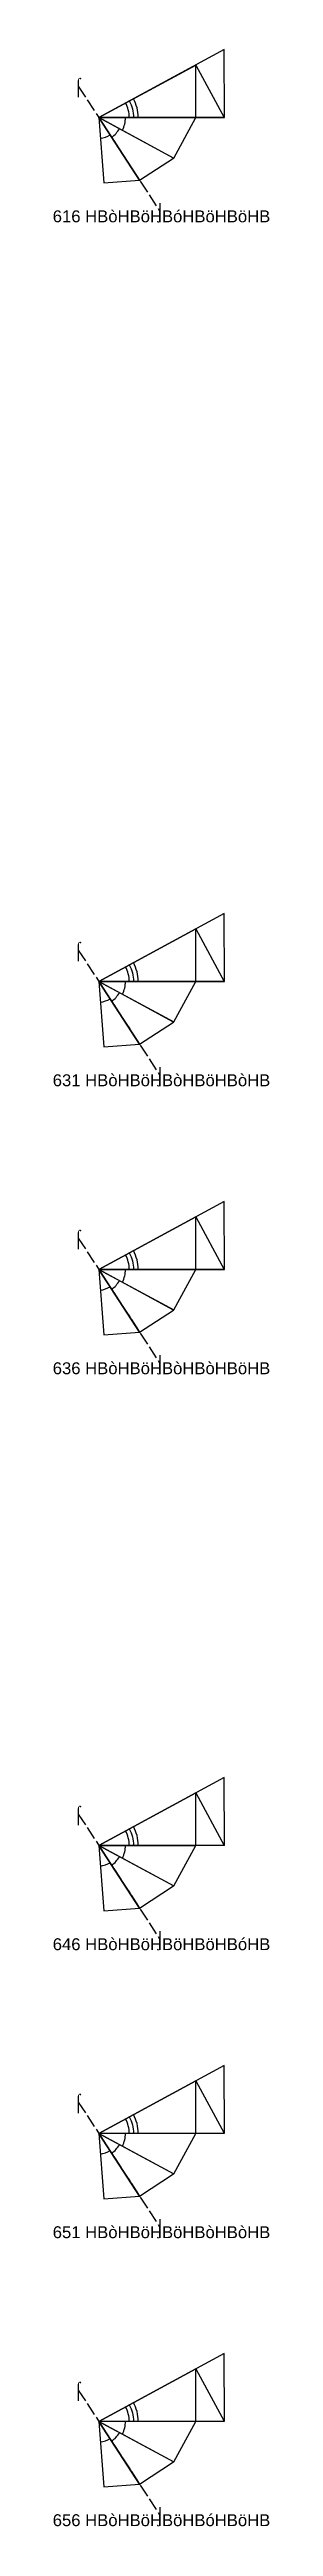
# Model space of a CAD drawing. Header units: millimetres. Extents: x 122552 to 1654769, y -10280102 to 62068.
# Drawn here: x 1210341 to 1230252, y -6482870 to -6253667 of the extents above; entities that cross this region are included whole.
import ezdxf
from ezdxf.enums import TextEntityAlignment as Align

# ---------------------------------------------------------------- set-up
doc = ezdxf.new("R2010")
doc.units = ezdxf.units.MM
doc.linetypes.add('ACAD_ISO02W100', pattern=[15, 12, -3])
for name, color, linetype in [('BASE', 170, 'Continuous'), ('HYPOTENUSE', 20, 'Continuous'), ('PERPENDICULAR', 90, 'Continuous'), ('Standard', 7, 'Continuous')]:
    doc.layers.add(name, color=color, linetype=linetype)
doc.styles.add('Arial', font='arial_0.ttf')

msp = doc.modelspace()

# ---------------------------------------------------------------- texts
at = {"style": 'Arial'}
for s, p in [('⌠', (1212620, -6257057)), ('616 HBòHBöHBóHBöHBöHB', (1220298, -6269100)), ('⌡', (1220156, -6268652)), ('⌠', (1212620, -6337003)), ('631 HBòHBöHBòHBöHBòHB', (1220298, -6349046)), ('⌡', (1220156, -6348598)), ('⌠', (1212620, -6363651)), ('636 HBòHBöHBòHBòHBöHB', (1220298, -6375695)), ('⌡', (1220156, -6375246)), ('⌠', (1212620, -6416949)), ('646 HBòHBöHBöHBöHBóHB', (1220298, -6428992)), ('⌡', (1220156, -6428544)), ('⌠', (1212620, -6443597)), ('651 HBòHBöHBöHBòHBòHB', (1220298, -6455641)), ('⌡', (1220156, -6455192)), ('⌠', (1212620, -6470246)), ('656 HBòHBöHBöHBóHBöHB', (1220298, -6482290)), ('⌡', (1220156, -6481841))]:
    msp.add_text(s, height=1100, dxfattribs=at).set_placement(p, align=Align.MIDDLE_CENTER)

# ---------------------------------------------------------------- blocks, each defined once
blk = doc.blocks.new('fundamental_block_GT')
at = {"color": 4}
blk.add_arc((0, -2), 277, 359.9799, 28.4254, dxfattribs=at)
at = {"layer": 'BASE'}
blk.add_line((0, 0), (879, -7), dxfattribs=at)
at = {"layer": 'HYPOTENUSE'}
blk.add_line((883, 469), (0, 0), dxfattribs=at)
at = {"layer": 'PERPENDICULAR'}
blk.add_line((879, -7), (883, 469), dxfattribs=at)

# ---------------------------------------------------------------- linework, layer by layer
at = {"linetype": 'ACAD_ISO02W100', "ltscale": 100}
for p, q in [((1212620, -6257057), (1220156, -6268652)), ((1212620, -6337003), (1220156, -6348598)), ((1212620, -6363651), (1220156, -6375246)), ((1212620, -6416949), (1220156, -6428544)), ((1212620, -6443597), (1220156, -6455192)), ((1212620, -6470246), (1220156, -6481841))]:
    msp.add_line(p, q, dxfattribs=at)

# ---------------------------------------------------------------- block references
for p, xscale, yscale, zscale, rotation in [((1214504, -6259955), -11.58735412275403, 11.58735412275403, 11.58735412275403, 207.9999999999996), ((1214504, -6259955), 10.18429076373601, 10.18429076373601, 10.18429076373601, 0.4883327617926961), ((1214504, -6259955), 8.951118371073806, 8.951118371073806, 8.951118371073806, 332.0000000000033), ((1214504, -6259955), 7.867265571232967, 7.867265571232967, 7.867265571232967, 303.5116672382053), ((1214504, -6259955), 6.914651890687201, 6.914651890687201, 6.914651890687201, 275.0233344764058), ((1214504, -6339901), -11.58735412275403, 11.58735412275403, 11.58735412275403, 207.9999999999996), ((1214504, -6339901), 10.18429076373601, 10.18429076373601, 10.18429076373601, 0.4883327617926961), ((1214504, -6339901), 8.951118371073806, 8.951118371073806, 8.951118371073806, 332.0000000000033), ((1214504, -6339901), 6.914651890687201, 6.914651890687201, 6.914651890687201, 275.0233344764058), ((1214504, -6339901), 7.867265571232967, 7.867265571232967, 7.867265571232967, 303.5116672382053), ((1214504, -6366550), -11.58735412275403, 11.58735412275403, 11.58735412275403, 207.9999999999996), ((1214504, -6366550), 10.18429076373601, 10.18429076373601, 10.18429076373601, 0.4883327617926961), ((1214504, -6366550), 7.867265571232967, 7.867265571232967, 7.867265571232967, 303.5116672382053), ((1214504, -6366550), 8.951118371073806, 8.951118371073806, 8.951118371073806, 332.0000000000033), ((1214504, -6366550), 6.914651890687201, 6.914651890687201, 6.914651890687201, 275.0233344764058), ((1214504, -6419847), -11.58735412275403, 11.58735412275403, 11.58735412275403, 207.9999999999996), ((1214504, -6419847), 10.18429076373601, 10.18429076373601, 10.18429076373601, 0.4883327617926961), ((1214504, -6419847), 8.951118371073806, 8.951118371073806, 8.951118371073806, 332.0000000000033), ((1214504, -6419847), 6.914651890687201, 6.914651890687201, 6.914651890687201, 275.0233344764058), ((1214504, -6419847), 7.867265571232967, 7.867265571232967, 7.867265571232967, 303.5116672382053), ((1214504, -6446496), -11.58735412275403, 11.58735412275403, 11.58735412275403, 207.9999999999996), ((1214504, -6446496), 10.18429076373601, 10.18429076373601, 10.18429076373601, 0.4883327617926961), ((1214504, -6446496), 8.951118371073806, 8.951118371073806, 8.951118371073806, 332.0000000000033), ((1214504, -6446496), 7.867265571232967, 7.867265571232967, 7.867265571232967, 303.5116672382053), ((1214504, -6446496), 6.914651890687201, 6.914651890687201, 6.914651890687201, 275.0233344764058), ((1214504, -6473145), -11.58735412275403, 11.58735412275403, 11.58735412275403, 207.9999999999996), ((1214504, -6473145), 10.18429076373601, 10.18429076373601, 10.18429076373601, 0.4883327617926961), ((1214504, -6473145), 8.951118371073806, 8.951118371073806, 8.951118371073806, 332.0000000000033), ((1214504, -6473145), 7.867265571232967, 7.867265571232967, 7.867265571232967, 303.5116672382053), ((1214504, -6473145), 6.914651890687201, 6.914651890687201, 6.914651890687201, 275.0233344764058)]:
    msp.add_blockref('fundamental_block_GT', p, dxfattribs=dict(xscale=xscale, yscale=yscale, zscale=zscale, rotation=rotation))
at = {"layer": 'Standard', "xscale": 13.18371388650824, "yscale": 13.18371388650824, "zscale": 13.18371388650824, "rotation": 0.4883327617913192}
for p in [(1214504, -6259955), (1214504, -6339901), (1214504, -6366550), (1214504, -6419847), (1214504, -6446496), (1214504, -6473145)]:
    msp.add_blockref('fundamental_block_GT', p, dxfattribs=at)

msp.set_redraw_order([(e.dxf.handle, doc.entitydb.next_handle()) for e in msp.query("TEXT MTEXT ATTDEF DIMENSION ARC_DIMENSION")])  # texts and dimensions are drawn at this point

doc.saveas('drawing.dxf')
